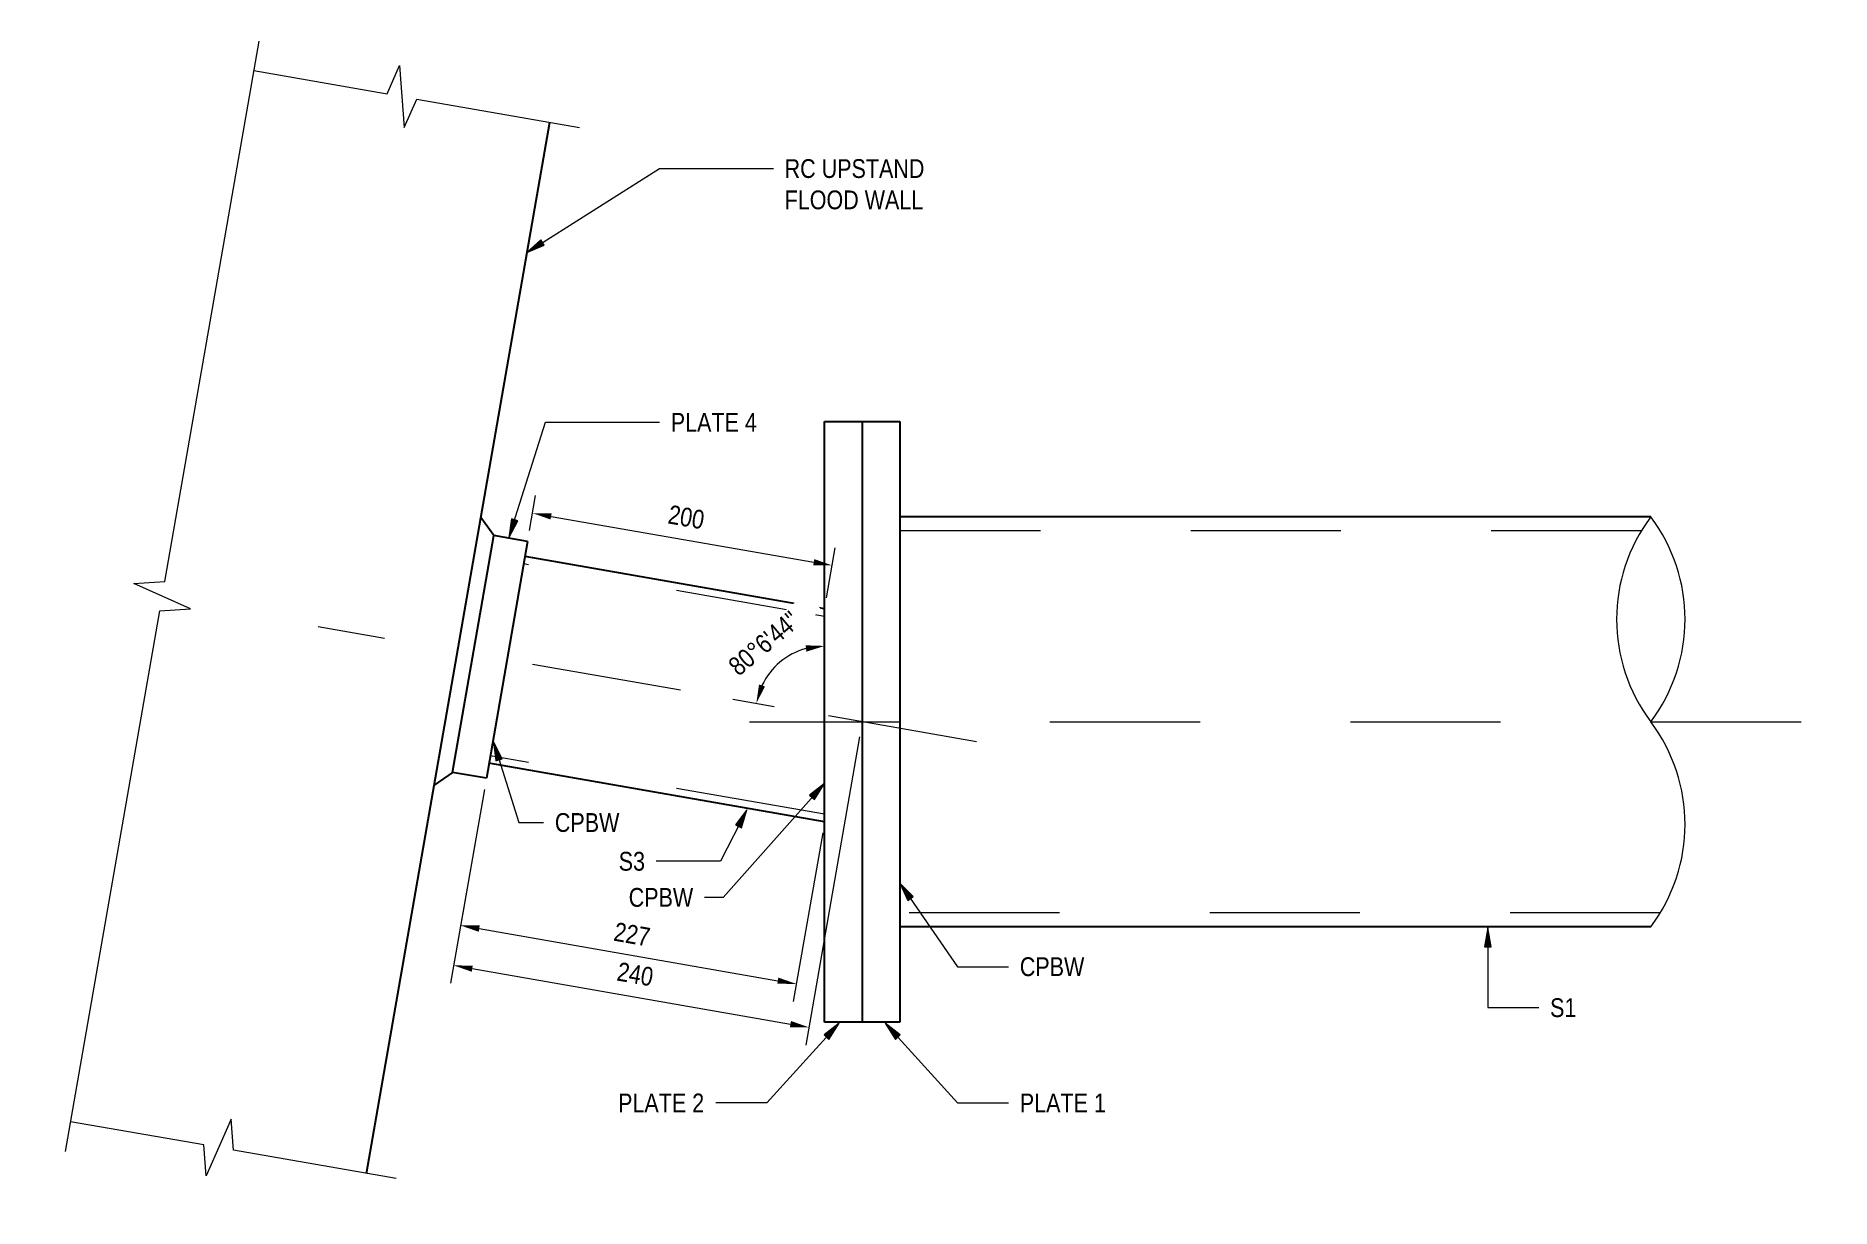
# Model space of a CAD drawing. Header units: metres. Extents: x -1108 to -1097, y 3 to 518.
# Drawn here: x -1104.063 to -1102.868, y 511.926 to 512.707 of the extents above; entities that cross this region are included whole.
import ezdxf

# ---------------------------------------------------------------- set-up
doc = ezdxf.new("R2010")
doc.units = ezdxf.units.M
doc.linetypes.add('JacobsCenter', pattern=[0.015, 0.009, -0.0015, 0.003, -0.0015])
doc.linetypes.add('JacobsDash', pattern=[0.0045, 0.003, -0.0015])
doc.layers.get('Defpoints').update_dxf_attribs({"color": 41})
for name, color, linetype, lineweight in [('A-ANNO-DIMS', 7, 'Continuous', 9), ('A-DETL', 7, 'Continuous', 13), ('A-DETL-GENF', 7, 'Continuous', 9), ('G-ANNO-TEXT', 7, 'Continuous', 9)]:
    doc.layers.add(name, color=color, linetype=linetype, lineweight=lineweight)
doc.styles.add('Arial Narrow_1', font='ARIALN.TTF', dxfattribs={"height": 0.0125})
doc.dimstyles.new('Dimension_Angle_O__DMS_', dxfattribs={"dimscale": 0.3048, "dimtxt": 0.012793, "dimasz": 0.04101, "dimexe": 0.03937, "dimexo": 0.026247, "dimgap": 0.032808, "dimtad": 1, "dimdec": 3, "dimlfac": 1000, "dimrnd": 0.001, "dimzin": 0, "dimdsep": 46, "dimtxsty": 'Arial Narrow_1', "dimsah": 1, "dimcen": 0.09, "dimaunit": 1, "dimadec": 4, "dimazin": 0, "dimtfac": 1, "dimtdec": 4, "dimtix": 1, "dimtmove": 0, "dimatfit": 3, "dimfxl": 1, "dimtvp": 1, "dimtfill": 1, "dimtolj": 1, "dimtzin": 0, "dimlwd": 18, "dimlwe": 18, "dimarcsym": 2})
doc.dimstyles.new('Dimension_Standard_O__mm__1', dxfattribs={"dimscale": 0.3048, "dimtxt": 0.012793, "dimasz": 0.04101, "dimexe": 0.03937, "dimexo": 0.024606, "dimgap": 0.024606, "dimtad": 1, "dimdec": 0, "dimlfac": 1000, "dimzin": 0, "dimdsep": 46, "dimtxsty": 'Arial Narrow_1', "dimsah": 1, "dimcen": 0.09, "dimaunit": 1, "dimadec": 4, "dimazin": 0, "dimtfac": 1, "dimtdec": 4, "dimtix": 1, "dimtmove": 0, "dimatfit": 3, "dimfxl": 1, "dimtvp": 1, "dimtfill": 1, "dimtolj": 1, "dimtzin": 0, "dimlwd": 18, "dimlwe": 18, "dimarcsym": 2})

msp = doc.modelspace()

# ---------------------------------------------------------------- texts
at = {"layer": 'G-ANNO-TEXT', "char_height": 0.0125, "attachment_point": 1, "style": 'Arial Narrow_1', "bg_fill": 3, "box_fill_scale": 1, "bg_fill_color": 256, "bg_fill_true_color": 13158600, "bg_fill_transparency": 0}
for s, insert in [('RC UPSTAND', (-1103.5647355, 512.6244535)), ('FLOOD WALL', (-1103.5647355, 512.6036175)), ('PLATE 4', (-1103.6405276, 512.4555211)), ('S3', (-1103.6751786, 512.1632975)), ('CPBW', (-1103.6685389, 512.1392601)), ('CPBW', (-1103.408161, 512.0931244)), ('S1', (-1103.0551674, 512.0658529)), ('PLATE 2', (-1103.6756048, 512.0024029)), ('PLATE 1', (-1103.408161, 512.0024029))]:
    msp.add_mtext(s, dxfattribs=dict(at, insert=insert))

# ---------------------------------------------------------------- blocks, each defined once
blk = doc.blocks.new('CS_DET_Pile-Column_BreakLine - Tubular BreakLine-9185518-DRG-2873204 - SECTION 3')
at = {"layer": 'A-DETL-GENF', "lineweight": 18}
for centre, start, end in [((0.2048, -0.0903), 52.9573, 127.0427), ((0.0683, 0.0907), 232.9573, 307.0427), ((0.2048, 0.0907), 232.9573, 307.0427)]:
    blk.add_arc(centre, 0.1133, start, end, dxfattribs=at)
blk = doc.blocks.new('CS_DET_BreakLine_ViewScale - Std Break-9185527-DRG-2873204 - SECTION 3')
at = {"layer": 'A-DETL-GENF'}
for p, q in [((0.095, 0.02), (0.09, 0)), ((0.105, -0.02), (0.095, 0.02)), ((0.09, 0), (-0.02, 0)), ((0.11, 0), (0.105, -0.02)), ((0.2, 0), (0.11, 0))]:
    blk.add_line(p, q, dxfattribs=at)
blk = doc.blocks.new('CS_DET_BreakLine_ViewScale - Std Break-9185529-DRG-2873204 - SECTION 3')
at = {"layer": 'A-DETL-GENF'}
for p, q in [((0.095, -0.02), (0.105, 0.02)), ((0.105, 0.02), (0.11, 0)), ((-0.02, 0), (0.09, 0)), ((0.09, 0), (0.095, -0.02)), ((0.11, 0), (0.2, 0))]:
    blk.add_line(p, q, dxfattribs=at)
blk = doc.blocks.new('CS_DET_BreakLine_ViewScale - Std Break-9185534-DRG-2873204 - SECTION 3')
at = {"layer": 'A-DETL-GENF'}
for p, q in [((0.3502, -0.02), (0.3602, 0.02)), ((0.3602, 0.02), (0.3652, 0)), ((-0.02, 0), (0.3452, 0)), ((0.3452, 0), (0.3502, -0.02)), ((0.3652, 0), (0.7303, 0))]:
    blk.add_line(p, q, dxfattribs=at)
blk = doc.blocks.new('DIMBLOCK12-DRG-2873204 - SECTION 3')
at = {"layer": 'A-ANNO-DIMS', "color": 0, "lineweight": 18, "transparency": 16777216}
for p, q in [((-1103.5148, 512.24), (-1103.5506, 512.0347)), ((-1103.7646, 512.2049), (-1103.7871, 512.0759)), ((-1103.7727, 512.0856), (-1103.5609, 512.0486))]:
    blk.add_line(p, q, dxfattribs=at)
at = {"layer": 'A-ANNO-DIMS', "color": 0, "transparency": 16777216}
for points in [[(-1103.7723, 512.0876), (-1103.773, 512.0835), (-1103.785, 512.0877)], [(-1103.5605, 512.0507), (-1103.5612, 512.0466), (-1103.5486, 512.0465)]]:
    blk.add_solid(points, dxfattribs=at)
at = {"layer": 'Defpoints', "color": 0, "transparency": 16777216}
for p in [(-1103.5135, 512.2474), (-1103.7633, 512.2123), (-1103.5486, 512.0465)]:
    blk.add_point(p, dxfattribs=at)
at = {"layer": 'A-ANNO-DIMS', "color": 0, "lineweight": 18, "transparency": 16777216, "insert": (-1103.6642, 512.0818), "char_height": 0.0125, "width": 0.02851, "attachment_point": 5, "rotation": 350.1124, "style": 'Arial Narrow_1', "bg_fill": 3, "box_fill_scale": 1.1, "bg_fill_color": 256, "bg_fill_true_color": 13158600, "bg_fill_transparency": 0}
blk.add_mtext('\\A1;240\u200e', dxfattribs=at)
blk = doc.blocks.new('DIMBLOCK13-DRG-2873204 - SECTION 3')
at = {"layer": 'A-ANNO-DIMS', "color": 0, "lineweight": 18, "transparency": 16777216}
for p, q in [((-1103.5381, 512.3164), (-1103.5381, 512.2884)), ((-1103.5993, 512.2649), (-1103.5718, 512.2601))]:
    blk.add_line(p, q, dxfattribs=at)
blk.add_arc((-1103.5381, 512.2542), 0.0462, 105.5645, 154.5479, dxfattribs=at)
at = {"layer": 'A-ANNO-DIMS', "color": 0, "transparency": 16777216}
for points in [[(-1103.5508, 512.3008), (-1103.5502, 512.2966), (-1103.5381, 512.3004)], [(-1103.5778, 512.2734), (-1103.5818, 512.2747), (-1103.5836, 512.2622)]]:
    blk.add_solid(points, dxfattribs=at)
at = {"layer": 'Defpoints', "color": 0, "transparency": 16777216}
blk.add_point((-1103.5381, 512.2542), dxfattribs=at)
at = {"layer": 'A-ANNO-DIMS', "color": 0, "lineweight": 18, "transparency": 16777216, "insert": (-1103.5784, 512.3021), "char_height": 0.0125, "width": 0.084555, "attachment_point": 5, "rotation": 40.0562, "style": 'Arial Narrow_1', "bg_fill": 3, "box_fill_scale": 1.1, "bg_fill_color": 256, "bg_fill_true_color": 13158600, "bg_fill_transparency": 0}
blk.add_mtext('\\A1;80°6\'44"', dxfattribs=at)
at = {"layer": 'Defpoints', "color": 0, "transparency": 16777216}
for p in [(-1103.5381, 512.3244), (-1103.5588, 512.2955), (-1103.6072, 512.2663)]:
    blk.add_point(p, dxfattribs=at)
blk = doc.blocks.new('DIMBLOCK14-DRG-2873204 - SECTION 3')
at = {"layer": 'A-ANNO-DIMS', "color": 0, "lineweight": 18, "transparency": 16777216}
for p, q in [((-1103.7345, 512.3773), (-1103.7305, 512.4006)), ((-1103.7202, 512.3866), (-1103.5454, 512.3562)), ((-1103.5368, 512.3325), (-1103.531, 512.3658))]:
    blk.add_line(p, q, dxfattribs=at)
at = {"layer": 'A-ANNO-DIMS', "color": 0, "transparency": 16777216}
for points in [[(-1103.7198, 512.3887), (-1103.7206, 512.3846), (-1103.7325, 512.3888)], [(-1103.545, 512.3582), (-1103.5457, 512.3541), (-1103.5331, 512.354)]]:
    blk.add_solid(points, dxfattribs=at)
at = {"layer": 'Defpoints', "color": 0, "transparency": 16777216}
for p in [(-1103.7358, 512.3699), (-1103.5331, 512.354), (-1103.5381, 512.3251)]:
    blk.add_point(p, dxfattribs=at)
at = {"layer": 'A-ANNO-DIMS', "color": 0, "lineweight": 18, "transparency": 16777216, "insert": (-1103.6302, 512.3861), "char_height": 0.0125, "width": 0.02851, "attachment_point": 5, "rotation": 350.1124, "style": 'Arial Narrow_1', "bg_fill": 3, "box_fill_scale": 1.1, "bg_fill_color": 256, "bg_fill_true_color": 13158600, "bg_fill_transparency": 0}
blk.add_mtext('\\A1;200\u200e', dxfattribs=at)
blk = doc.blocks.new('DIMBLOCK15-DRG-2873204 - SECTION 3')
at = {"layer": 'A-ANNO-DIMS', "color": 0, "lineweight": 18, "transparency": 16777216}
for p, q in [((-1103.7646, 512.2049), (-1103.7824, 512.1025)), ((-1103.5394, 512.1759), (-1103.559, 512.0636)), ((-1103.768, 512.1122), (-1103.5692, 512.0775))]:
    blk.add_line(p, q, dxfattribs=at)
at = {"layer": 'A-ANNO-DIMS', "color": 0, "transparency": 16777216}
for points in [[(-1103.7677, 512.1143), (-1103.7684, 512.1101), (-1103.7804, 512.1143)], [(-1103.5689, 512.0796), (-1103.5696, 512.0755), (-1103.5569, 512.0754)]]:
    blk.add_solid(points, dxfattribs=at)
at = {"layer": 'Defpoints', "color": 0, "transparency": 16777216}
for p in [(-1103.7633, 512.2123), (-1103.5381, 512.1833), (-1103.5569, 512.0754)]:
    blk.add_point(p, dxfattribs=at)
at = {"layer": 'A-ANNO-DIMS', "color": 0, "lineweight": 18, "transparency": 16777216, "insert": (-1103.6663, 512.1084), "char_height": 0.0125, "width": 0.02851, "attachment_point": 5, "rotation": 350.1124, "style": 'Arial Narrow_1', "bg_fill": 3, "box_fill_scale": 1.1, "bg_fill_color": 256, "bg_fill_true_color": 13158600, "bg_fill_transparency": 0}
blk.add_mtext('\\A1;227', dxfattribs=at)

# ---------------------------------------------------------------- hatches: boundary and pattern name
at = {"layer": 'G-ANNO-TEXT'}
for points in [[(-1103.736443, 512.5622814), (-1103.7247024, 512.567105), (-1103.7270603, 512.5708297)], [(-1103.7482219, 512.3724754), (-1103.742346, 512.3837263), (-1103.7465484, 512.3850574)], [(-1103.7585711, 512.236484), (-1103.7569261, 512.2238982), (-1103.7527207, 512.2252199)], [(-1103.5381689, 512.2089106), (-1103.5481161, 512.2010263), (-1103.5448196, 512.1980996)], [(-1103.5897967, 512.191382), (-1103.5974471, 512.1812538), (-1103.5935217, 512.179248)], [(-1103.4880983, 512.1425295), (-1103.4827931, 512.1309985), (-1103.4791692, 512.1335084)], [(-1103.096558, 512.1126623), (-1103.0987621, 512.1001623), (-1103.0943539, 512.1001623)], [(-1103.5284237, 512.0492122), (-1103.5384633, 512.0414461), (-1103.5352017, 512.0384807)], [(-1103.4977922, 512.0492122), (-1103.4910141, 512.0384807), (-1103.4877525, 512.0414461)]]:
    msp.add_hatch(color=256, dxfattribs=at).paths.add_polyline_path(points)

# ---------------------------------------------------------------- linework, layer by layer
at = {"layer": 'A-DETL', "lineweight": 25}
for p, q in [((-1103.8429863, 511.94929), (-1103.7210155, 512.6490424)), ((-1103.5381079, 512.4498805), (-1103.4881079, 512.4498805)), ((-1103.5381079, 512.0498805), (-1103.5381079, 512.4498805)), ((-1103.5131079, 512.4498805), (-1103.5131079, 512.0498805)), ((-1103.4881079, 512.4498805), (-1103.4881079, 512.0498805)), ((-1103.7584121, 512.3738447), (-1103.7668839, 512.3858932)), ((-1102.9881079, 512.3864306), (-1103.4881079, 512.3864306)), ((-1103.7858867, 512.2162212), (-1103.7584121, 512.3738447)), ((-1103.7358057, 512.3699042), (-1103.7632804, 512.2122808)), ((-1103.7358057, 512.3699042), (-1103.7584121, 512.3738447)), ((-1103.5381079, 512.3251413), (-1103.7375486, 512.359905)), ((-1103.5381079, 512.183335), (-1103.7615375, 512.2222801)), ((-1103.7858867, 512.2162212), (-1103.7979355, 512.2077485)), ((-1103.7632804, 512.2122808), (-1103.7858867, 512.2162212)), ((-1102.9881079, 512.1133306), (-1103.4881079, 512.1133306)), ((-1103.4881079, 512.0498805), (-1103.5381079, 512.0498805))]:
    msp.add_line(p, q, dxfattribs=at)
at = {"layer": 'A-DETL', "linetype": 'JacobsDash', "lineweight": 18}
for p, q in [((-1102.994428, 512.3771306), (-1103.4881079, 512.3771306)), ((-1103.5381079, 512.320066), (-1103.7384072, 512.3549793)), ((-1103.5381079, 512.1884104), (-1103.7606789, 512.2272058)), ((-1102.9817878, 512.1226306), (-1103.4881079, 512.1226306))]:
    msp.add_line(p, q, dxfattribs=at)
at = {"layer": 'A-DETL', "linetype": 'JacobsCenter'}
for p, q in [((-1103.4369585, 512.2366072), (-1103.8752847, 512.31301)), ((-1103.5881079, 512.2498805), (-1102.8681079, 512.2498805))]:
    msp.add_line(p, q, dxfattribs=at)
at = {"layer": 'G-ANNO-TEXT'}
for p, q in [((-1103.736443, 512.5622814), (-1103.6481035, 512.6182035)), ((-1103.6481035, 512.6182035), (-1103.5722355, 512.6182035)), ((-1103.7270603, 512.5708297), (-1103.736443, 512.5622814)), ((-1103.736443, 512.5622814), (-1103.7247024, 512.567105)), ((-1103.7247024, 512.567105), (-1103.7270603, 512.5708297)), ((-1103.7482219, 512.3724754), (-1103.7238957, 512.4492711)), ((-1103.7238957, 512.4492711), (-1103.6480276, 512.4492711)), ((-1103.7465484, 512.3850574), (-1103.7482219, 512.3724754)), ((-1103.7482219, 512.3724754), (-1103.742346, 512.3837263)), ((-1103.742346, 512.3837263), (-1103.7465484, 512.3850574)), ((-1103.7585711, 512.236484), (-1103.7569261, 512.2238982)), ((-1103.7527207, 512.2252199), (-1103.7585711, 512.236484)), ((-1103.7585711, 512.236484), (-1103.7417148, 512.1828476)), ((-1103.7569261, 512.2238982), (-1103.7527207, 512.2252199)), ((-1103.5381689, 512.2089106), (-1103.6055537, 512.1330101)), ((-1103.5381689, 512.2089106), (-1103.5481161, 512.2010263)), ((-1103.5448196, 512.1980996), (-1103.5381689, 512.2089106)), ((-1103.5481161, 512.2010263), (-1103.5448196, 512.1980996)), ((-1103.5897967, 512.191382), (-1103.6073407, 512.1570475)), ((-1103.5897967, 512.191382), (-1103.5974471, 512.1812538)), ((-1103.5935217, 512.179248), (-1103.5897967, 512.191382)), ((-1103.7417148, 512.1828476), (-1103.725182, 512.1828476)), ((-1103.5974471, 512.1812538), (-1103.5935217, 512.179248)), ((-1103.6472754, 512.1570475), (-1103.6501499, 512.1570475)), ((-1103.6073407, 512.1570475), (-1103.6472754, 512.1570475)), ((-1103.4880983, 512.1425295), (-1103.4827931, 512.1309985)), ((-1103.4791692, 512.1335084), (-1103.4880983, 512.1425295)), ((-1103.4880983, 512.1425295), (-1103.4495516, 512.0868744)), ((-1103.6176889, 512.1330101), (-1103.6180442, 512.1330101)), ((-1103.6055537, 512.1330101), (-1103.6176889, 512.1330101)), ((-1103.4827931, 512.1309985), (-1103.4791692, 512.1335084)), ((-1103.096558, 512.1126623), (-1103.0987621, 512.1001623)), ((-1103.0943539, 512.1001623), (-1103.096558, 512.1126623)), ((-1103.096558, 512.1126623), (-1103.096558, 512.0596029)), ((-1103.0987621, 512.1001623), (-1103.0943539, 512.1001623)), ((-1103.4495516, 512.0868744), (-1103.415661, 512.0868744)), ((-1103.096558, 512.0596029), (-1103.0626674, 512.0596029)), ((-1103.5284237, 512.0492122), (-1103.5766642, 511.9961529)), ((-1103.5284237, 512.0492122), (-1103.5384633, 512.0414461)), ((-1103.5384633, 512.0414461), (-1103.5352017, 512.0384807)), ((-1103.5352017, 512.0384807), (-1103.5284237, 512.0492122)), ((-1103.4977922, 512.0492122), (-1103.4910141, 512.0384807)), ((-1103.4877525, 512.0414461), (-1103.4977922, 512.0492122)), ((-1103.4977922, 512.0492122), (-1103.4495516, 511.9961529)), ((-1103.4910141, 512.0384807), (-1103.4877525, 512.0414461)), ((-1103.6102048, 511.9961529), (-1103.610558, 511.9961529)), ((-1103.5766642, 511.9961529), (-1103.6102048, 511.9961529)), ((-1103.4495516, 511.9961529), (-1103.415661, 511.9961529))]:
    msp.add_line(p, q, dxfattribs=at)

# ---------------------------------------------------------------- block references
at = {"layer": 'A-DETL-GENF'}
for name, p, rotation in [('CS_DET_BreakLine_ViewScale - Std Break-9185534-DRG-2873204 - SECTION 3', (-1104.0400156, 511.9836333), 80.11235641184658), ('CS_DET_BreakLine_ViewScale - Std Break-9185527-DRG-2873204 - SECTION 3', (-1103.7210155, 512.6490424), 170.1123564118409), ('CS_DET_Pile-Column_BreakLine - Tubular BreakLine-9185518-DRG-2873204 - SECTION 3', (-1102.9879213, 512.1133306), 90), ('CS_DET_BreakLine_ViewScale - Std Break-9185529-DRG-2873204 - SECTION 3', (-1103.8429863, 511.94929), 170.1123564118095)]:
    msp.add_blockref(name, p, dxfattribs=dict(at, rotation=rotation))

msp.set_redraw_order([(e.dxf.handle, doc.entitydb.next_handle()) for e in msp.query("TEXT MTEXT ATTDEF DIMENSION ARC_DIMENSION")])  # texts and dimensions are drawn at this point

# ---------------------------------------------------------------- next in the draw order: texts
at = {"layer": 'G-ANNO-TEXT', "insert": (-1103.717682, 512.1890976), "char_height": 0.0125, "attachment_point": 1, "style": 'Arial Narrow_1', "bg_fill": 3, "box_fill_scale": 1, "bg_fill_color": 256, "bg_fill_true_color": 13158600, "bg_fill_transparency": 0}
msp.add_mtext('CPBW', dxfattribs=at)

# ---------------------------------------------------------------- next in the draw order: dimensions: what is measured, and where the dimension line sits
at = {"layer": 'A-ANNO-DIMS', "lineweight": 18}
dim = msp.add_angular_dim_3p(base=(-1103.55885, 512.2954717), center=(-1103.5381079, 512.2542382), p1=(-1103.5381079, 512.3243949), p2=(-1103.6072225, 512.2662852), dimstyle='Dimension_Angle_O__DMS_', override={"dimpost": '<>', "dimfxl": 0.090297}, dxfattribs=at)
dim.commit()
dim.dimension.update_dxf_attribs({"geometry": 'DIMBLOCK13-DRG-2873204 - SECTION 3', "text_midpoint": (-1103.5783541, 512.3021063)})

# ---------------------------------------------------------------- next in the draw order: dimensions: what is measured, and where the dimension line sits
for base, p1, p2, text, override, picture, middle in [((-1103.5330761, 512.3540094), (-1103.7358057, 512.3699042), (-1103.5381079, 512.3251413), '200\u200e', {"dimpost": '<>', "dimfxl": 0.202702}, 'DIMBLOCK14-DRG-2873204 - SECTION 3', (-1103.6302296, 512.3861172)), ((-1103.5485583, 512.0465003), (-1103.7632804, 512.2122808), (-1103.5135372, 512.2474177), '240\u200e', {"dimpost": '<>', "dimfxl": 0.252203}, 'DIMBLOCK12-DRG-2873204 - SECTION 3', (-1103.664209, 512.0818322))]:
    dim = msp.add_linear_dim(base=base, p1=p1, p2=p2, angle=350.1123564, text=text, dimstyle='Dimension_Standard_O__mm__1', override=override, dxfattribs=at)
    dim.commit()
    dim.dimension.update_dxf_attribs({"geometry": picture, "text_midpoint": middle})

# ---------------------------------------------------------------- next in the draw order: dimensions: what is measured, and where the dimension line sits
dim = msp.add_linear_dim(base=(-1103.5569212, 512.0754026), p1=(-1103.7632804, 512.2122808), p2=(-1103.5381079, 512.183335), angle=350.1123564, dimstyle='Dimension_Standard_O__mm__1', override={"dimpost": '<>', "dimfxl": 0.227025}, dxfattribs=at)
dim.commit()
dim.dimension.update_dxf_attribs({"geometry": 'DIMBLOCK15-DRG-2873204 - SECTION 3', "text_midpoint": (-1103.6662704, 512.1084461)})

doc.saveas('drawing.dxf')
